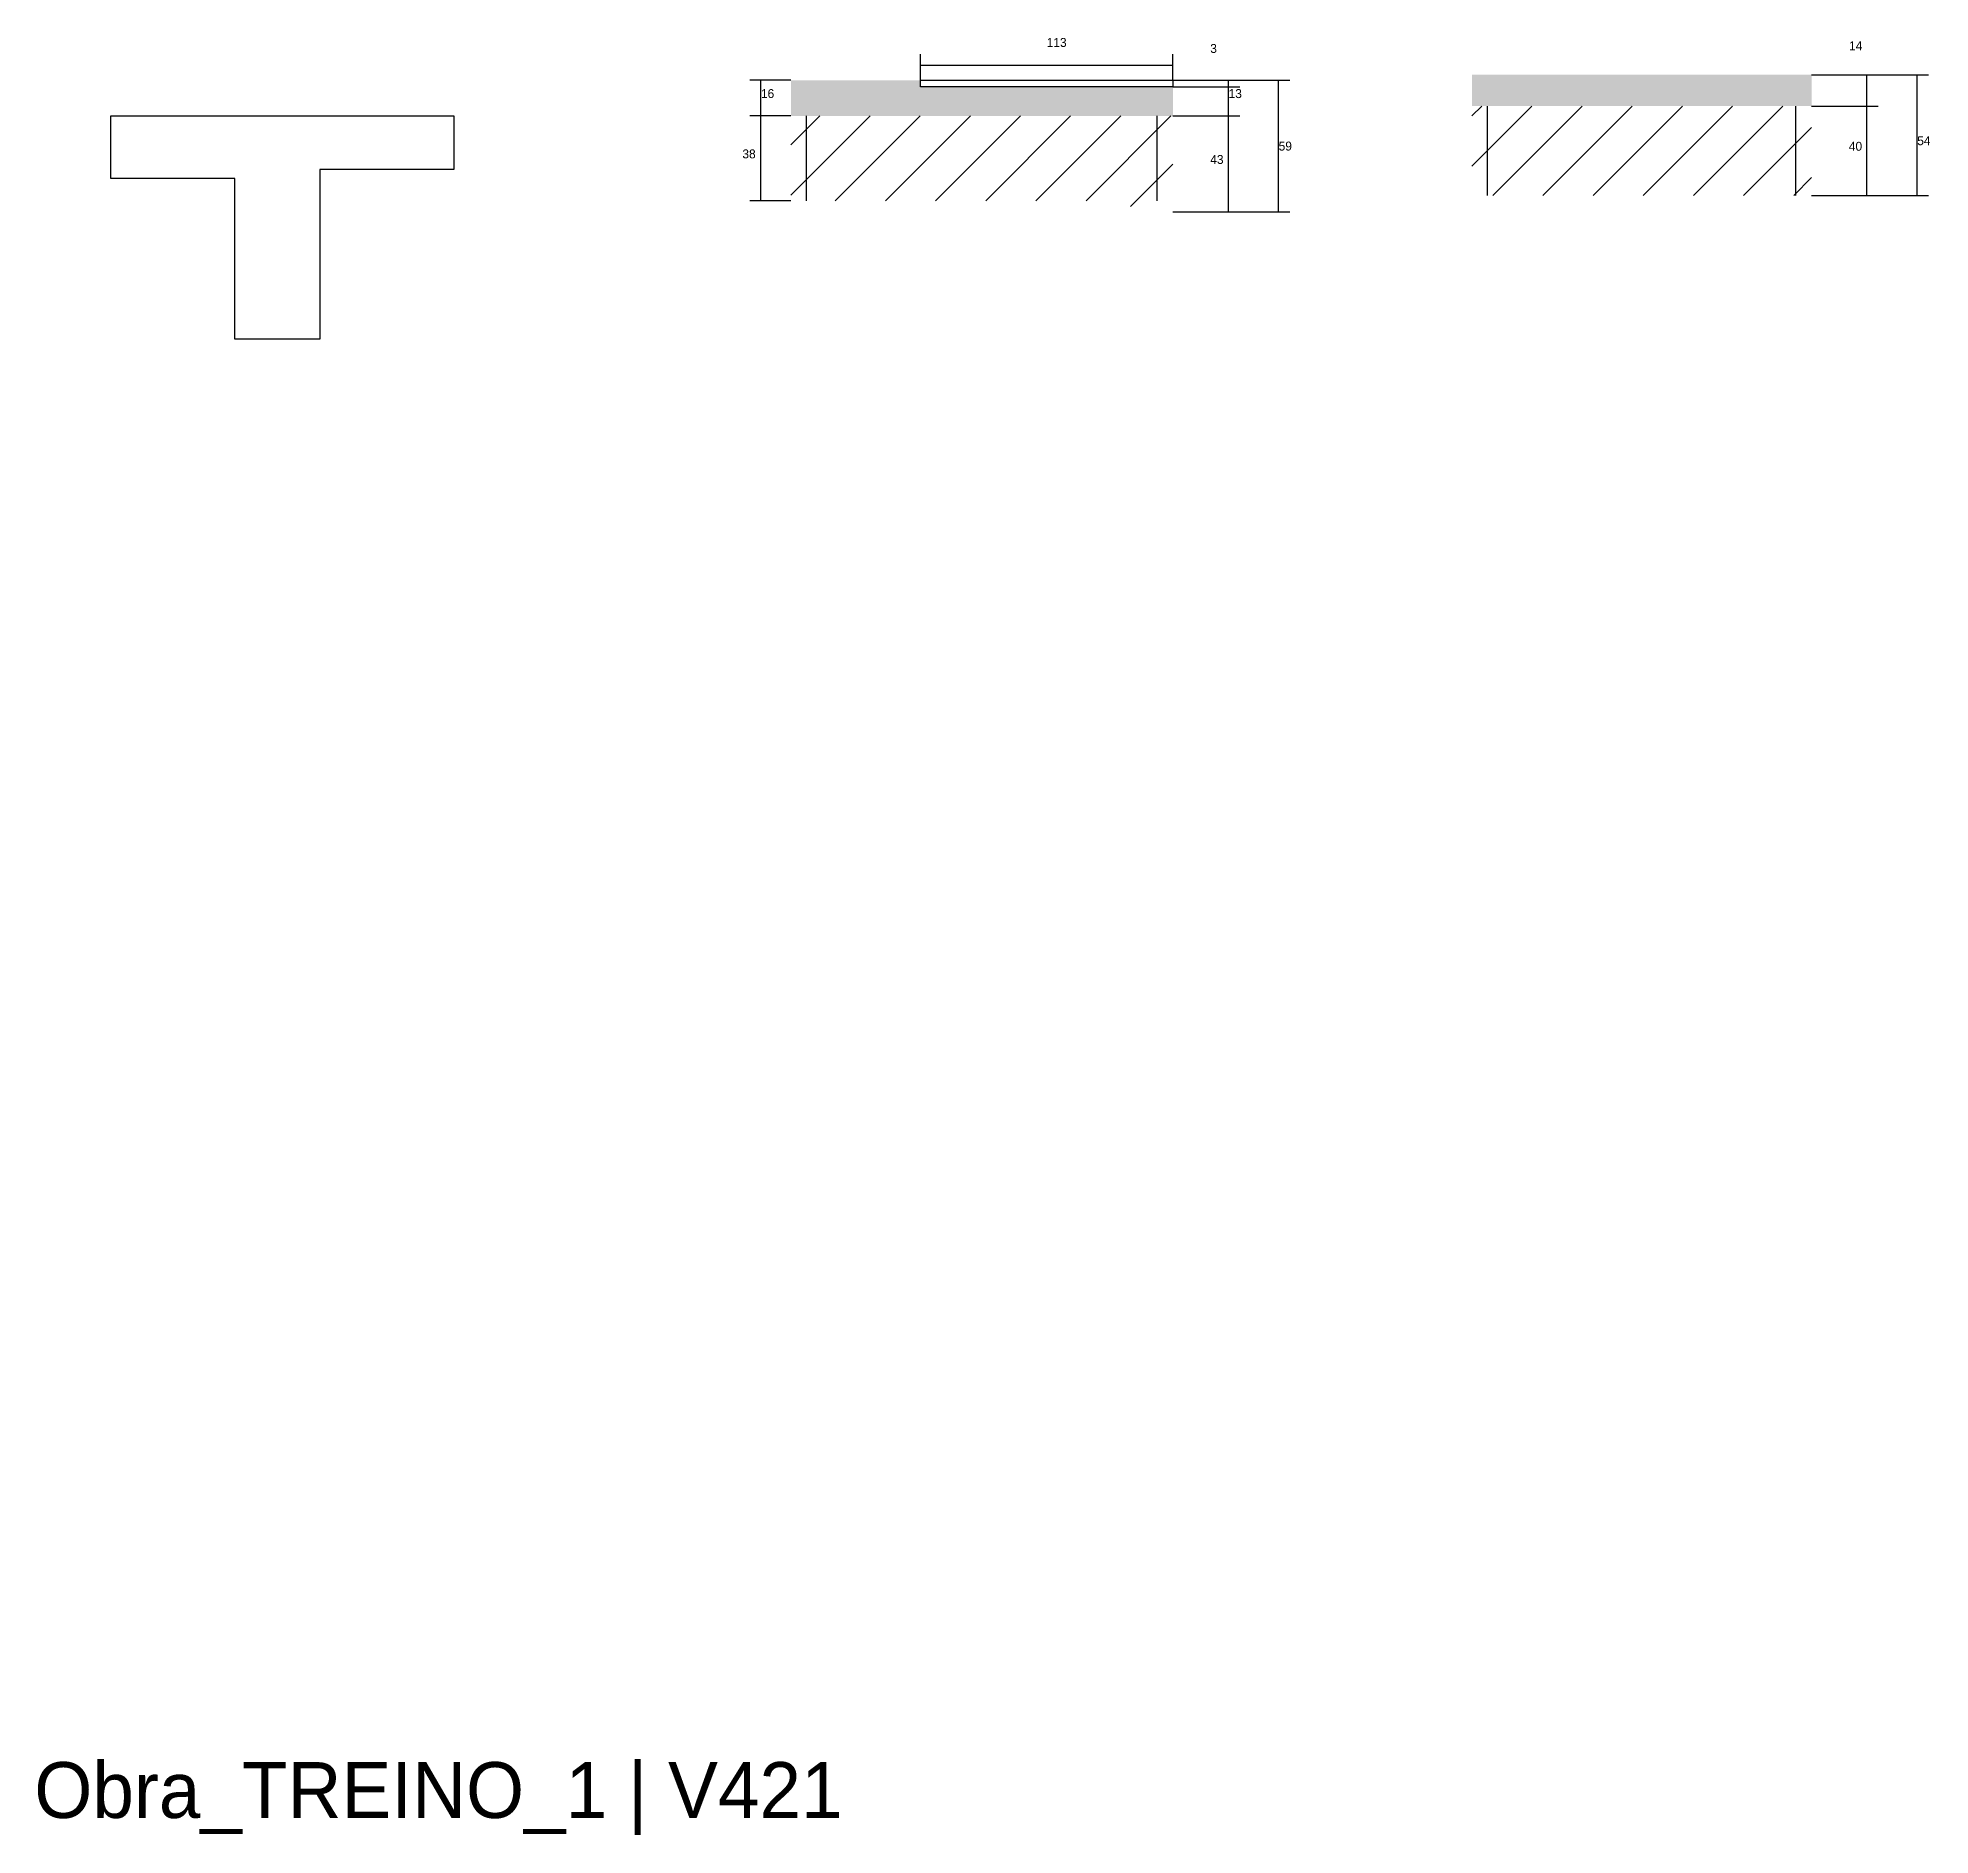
# Model space of a CAD drawing. Header units: metres. Extents: x -2848 to 22762, y -45195 to 1016.
# Drawn here: x 14402 to 15248, y -7818 to -7013 of the extents above; entities that cross this region are included whole.
import ezdxf

# ---------------------------------------------------------------- set-up
doc = ezdxf.new("R2010")
doc.units = ezdxf.units.M
for name, color, linetype in [('CONCRETO', 251, 'Continuous'), ('COTA', 4, 'Continuous'), ('LABEL_ID', 3, 'Continuous'), ('Painéis', 200, 'Continuous'), ('REAPROVEITAMENTO', 251, 'Continuous'), ('SARR_2.2x7', 40, 'Continuous')]:
    doc.layers.add(name, color=color, linetype=linetype)

msp = doc.modelspace()

# ---------------------------------------------------------------- texts
at = {"layer": 'COTA'}
for s, p in [('113', (14853.1, -7017.1)), ('3', (14926.3, -7019.8)), ('14', (15212.2, -7018.6)), ('16', (14725.2, -7040)), ('13', (14934.5, -7040)), ('38', (14716.9, -7067)), ('59', (14956.9, -7063.5)), ('40', (15212.1, -7063.6)), ('54', (15242.7, -7061.1)), ('43', (14926.3, -7069.5))]:
    msp.add_text(s, height=4, dxfattribs=at).set_placement(p)
at = {"layer": 'LABEL_ID'}
msp.add_text('Obra_TREINO_1 | V421', height=25, dxfattribs=at).set_placement((14400, -7810))

# ---------------------------------------------------------------- hatches: boundary and pattern name
at = {"layer": 'COTA'}
h = msp.add_hatch(dxfattribs=at)
h.set_pattern_fill('AR-CONC', scale=0.03)
h.paths.add_polyline_path([(14909.6, -7035), (14796.6, -7035), (14796.6, -7035), (14796.6, -7032), (14796.6, -7032), (14738.6, -7032), (14738.6, -7032), (14738.6, -7048), (14738.6, -7048), (14909.6, -7048), (14909.6, -7048), (14909.6, -7035)])
h = msp.add_hatch(dxfattribs=at)
h.set_pattern_fill('AR-CONC', scale=0.03)
h.paths.add_polyline_path([(15195.4, -7029.6), (15043.4, -7029.6), (15043.4, -7029.6), (15043.4, -7043.6), (15043.4, -7043.6), (15195.4, -7043.6), (15195.4, -7043.6), (15195.4, -7029.6)])
at = {"layer": 'REAPROVEITAMENTO'}
h = msp.add_hatch(dxfattribs=at)
h.set_pattern_fill('ANSI31', scale=5)
h.paths.add_polyline_path([(15195.4, -7083.6), (15195.4, -7043.6), (15195.4, -7043.6), (15043.4, -7043.6), (15043.4, -7043.6), (15043.4, -7083.6), (15043.4, -7083.6), (15195.4, -7083.6)])
h = msp.add_hatch(dxfattribs=at)
h.set_pattern_fill('ANSI31', scale=5)
h.paths.add_polyline_path([(14738.6, -7086), (14890.6, -7086), (14890.6, -7086), (14890.6, -7091), (14890.6, -7091), (14909.6, -7091), (14909.6, -7091), (14909.6, -7048), (14909.6, -7048), (14738.6, -7048), (14738.6, -7048), (14738.6, -7086)])

# ---------------------------------------------------------------- linework, layer by layer
at = {"layer": 'CONCRETO'}
msp.add_lwpolyline([(14434.2, -7076), (14434.2, -7048), (14587.8, -7048), (14587.8, -7072), (14527.8, -7072), (14527.8, -7148), (14489.8, -7148), (14489.8, -7076)], close=True, dxfattribs=at)
at = {"layer": 'COTA'}
for p, q in [((14796.6, -7032), (14796.6, -7020.3)), ((14909.6, -7032), (14909.6, -7020.3)), ((14796.6, -7025.3), (14909.6, -7025.3)), ((14738.6, -7032), (14720.2, -7032)), ((14725.2, -7048), (14725.2, -7032)), ((14909.6, -7032), (14961.9, -7032)), ((14909.6, -7032), (14939.5, -7032)), ((14909.6, -7035), (14939.5, -7035)), ((14909.6, -7035), (14939.5, -7035)), ((14934.5, -7035), (14934.5, -7032)), ((14934.5, -7048), (14934.5, -7035)), ((14956.9, -7091), (14956.9, -7032)), ((15195.4, -7029.6), (15247.7, -7029.6)), ((15195.4, -7029.6), (15225.2, -7029.6)), ((15220.2, -7043.6), (15220.2, -7029.6)), ((15242.7, -7083.6), (15242.7, -7029.6)), ((15195.4, -7043.6), (15225.2, -7043.6)), ((15195.4, -7043.6), (15225.2, -7043.6)), ((15220.2, -7083.6), (15220.2, -7043.6)), ((14738.6, -7048), (14720.2, -7048)), ((14738.6, -7048), (14720.2, -7048)), ((14725.2, -7086), (14725.2, -7048)), ((14909.6, -7048), (14939.5, -7048)), ((14909.6, -7048), (14939.5, -7048)), ((14934.5, -7091), (14934.5, -7048)), ((14738.6, -7086), (14720.2, -7086)), ((15195.4, -7083.6), (15225.2, -7083.6)), ((15195.4, -7083.6), (15247.7, -7083.6)), ((14909.6, -7091), (14939.5, -7091)), ((14909.6, -7091), (14961.9, -7091))]:
    msp.add_line(p, q, dxfattribs=at)
at = {"layer": 'Painéis'}
msp.add_lwpolyline([(14796.6, -7032), (14909.6, -7032), (14909.6, -7035), (14796.6, -7035)], close=True, dxfattribs=at)
at = {"layer": 'SARR_2.2x7'}
for p, q in [((15050.4, -7083.6), (15050.4, -7043.6)), ((15188.4, -7083.6), (15188.4, -7043.6)), ((14745.6, -7086), (14745.6, -7048)), ((14902.6, -7086), (14902.6, -7048))]:
    msp.add_line(p, q, dxfattribs=at)

msp.set_redraw_order([(e.dxf.handle, doc.entitydb.next_handle()) for e in msp.query("TEXT MTEXT ATTDEF DIMENSION ARC_DIMENSION")])  # texts and dimensions are drawn at this point

doc.saveas('drawing.dxf')
